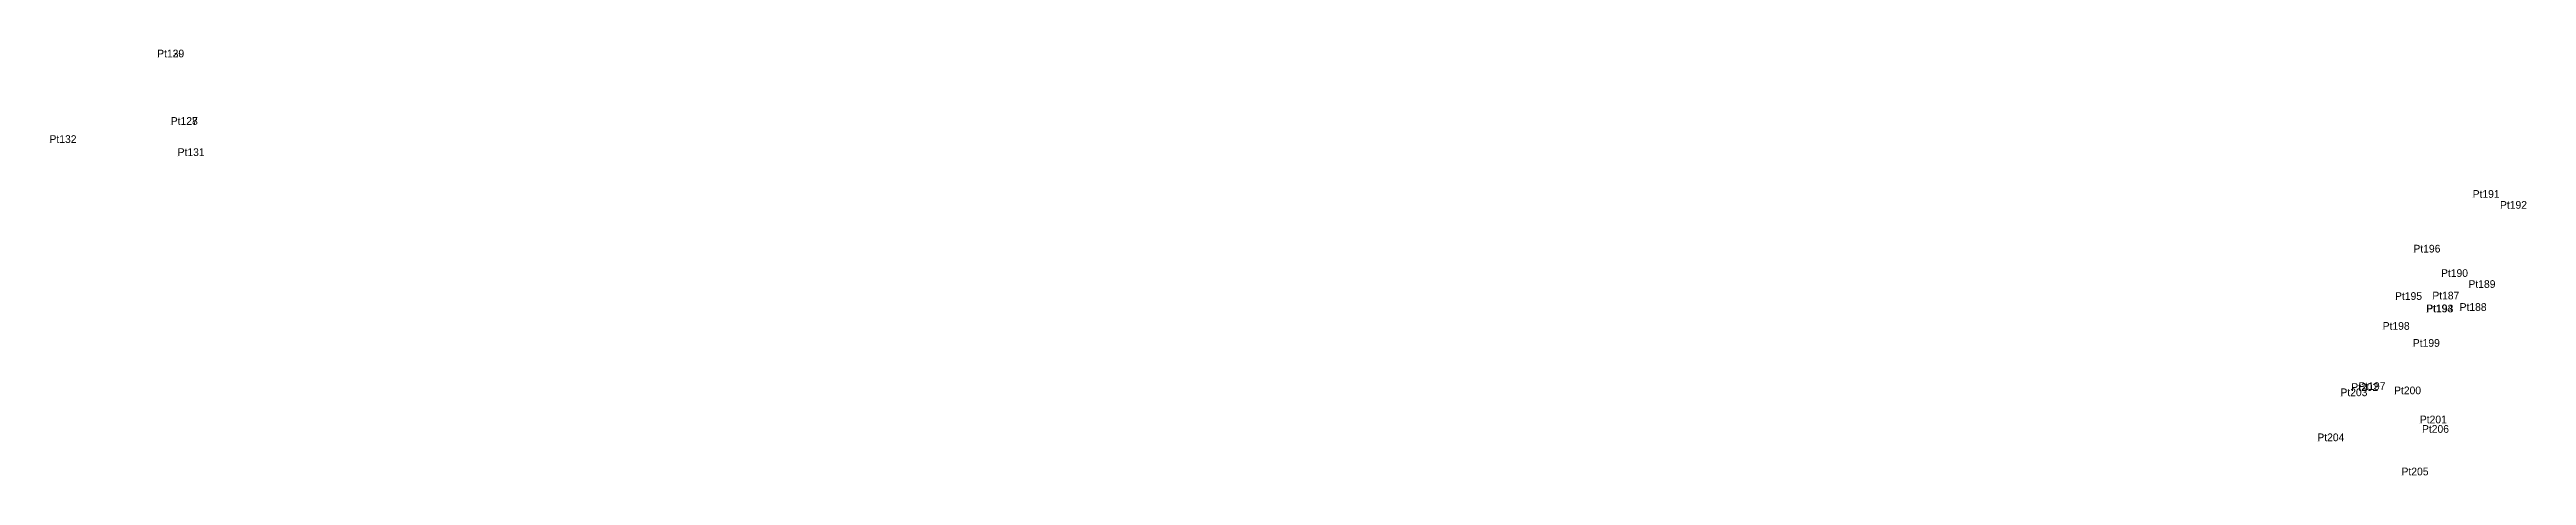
# Model space of a CAD drawing. Extents: x 0 to 667379, y 0 to 1854856.
# Drawn here: x 551971 to 552549, y 1839868 to 1839967 of the extents above; entities that cross this region are included whole.
import ezdxf

# ---------------------------------------------------------------- set-up
doc = ezdxf.new("R2010")
doc.units = 0
doc.layers.add('Level 12', color=7, linetype='Continuous')
doc.layers.add('Level 7', color=7, linetype='Continuous')

msp = doc.modelspace()

# ---------------------------------------------------------------- texts
at = {"layer": 'Level 12'}
for s, p in [('Pt130', (551996.01, 1839965.352)), ('Pt129', (551996.016, 1839965.349)), ('Pt127', (551999.188, 1839949.62)), ('Pt128', (551999.192, 1839949.616)), ('Pt132', (551970.896, 1839945.393)), ('Pt131', (552000.788, 1839942.346)), ('Pt191', (552536.274, 1839932.596)), ('Pt192', (552542.659, 1839930.042)), ('Pt196', (552522.461, 1839919.83)), ('Pt195', (552518.175, 1839908.779)), ('Pt187', (552526.869, 1839908.898)), ('Pt190', (552528.898, 1839914.138)), ('Pt189', (552535.302, 1839911.576)), ('Pt194', (552525.397, 1839905.905)), ('Pt193', (552525.48, 1839905.874)), ('Pt188', (552533.233, 1839906.218)), ('Pt198', (552515.282, 1839901.808)), ('Pt199', (552522.322, 1839897.842)), ('Pt203', (552505.432, 1839886.318)), ('Pt202', (552507.962, 1839887.554)), ('Pt197', (552509.632, 1839887.766)), ('Pt200', (552517.945, 1839886.766)), ('Pt201', (552523.957, 1839879.982)), ('Pt204', (552500.04, 1839875.82)), ('Pt206', (552524.457, 1839877.778)), ('Pt205', (552519.692, 1839867.854))]:
    msp.add_text(s, height=1.8, dxfattribs=at).set_placement(p)

# ---------------------------------------------------------------- linework, layer by layer
at = {"layer": 'Level 7'}
for p, q in [((551996.01, 1839965.352), (551996.01, 1839965.352)), ((551996.016, 1839965.349), (551996.016, 1839965.349)), ((551970.896, 1839945.393), (551970.896, 1839945.393)), ((551999.188, 1839949.62), (551999.188, 1839949.62)), ((551999.192, 1839949.616), (551999.192, 1839949.616)), ((552000.788, 1839942.346), (552000.788, 1839942.346)), ((552536.274, 1839932.596), (552536.274, 1839932.596)), ((552542.659, 1839930.042), (552542.659, 1839930.042)), ((552522.461, 1839919.83), (552522.461, 1839919.83)), ((552528.898, 1839914.138), (552528.898, 1839914.138)), ((552535.302, 1839911.576), (552535.302, 1839911.576)), ((552518.175, 1839908.779), (552518.175, 1839908.779)), ((552525.397, 1839905.905), (552525.397, 1839905.905)), ((552525.48, 1839905.874), (552525.48, 1839905.874)), ((552526.869, 1839908.898), (552526.869, 1839908.898)), ((552533.233, 1839906.218), (552533.233, 1839906.218)), ((552515.282, 1839901.808), (552515.282, 1839901.808)), ((552522.322, 1839897.842), (552522.322, 1839897.842)), ((552507.962, 1839887.554), (552507.962, 1839887.554)), ((552509.632, 1839887.766), (552509.632, 1839887.766)), ((552505.432, 1839886.318), (552505.432, 1839886.318)), ((552517.945, 1839886.766), (552517.945, 1839886.766)), ((552523.957, 1839879.982), (552523.957, 1839879.982)), ((552524.457, 1839877.778), (552524.457, 1839877.778)), ((552500.04, 1839875.82), (552500.04, 1839875.82)), ((552519.692, 1839867.854), (552519.692, 1839867.854))]:
    msp.add_line(p, q, dxfattribs=at)

msp.set_redraw_order([(e.dxf.handle, doc.entitydb.next_handle()) for e in msp.query("TEXT MTEXT ATTDEF DIMENSION ARC_DIMENSION")])  # texts and dimensions are drawn at this point

doc.saveas('drawing.dxf')
